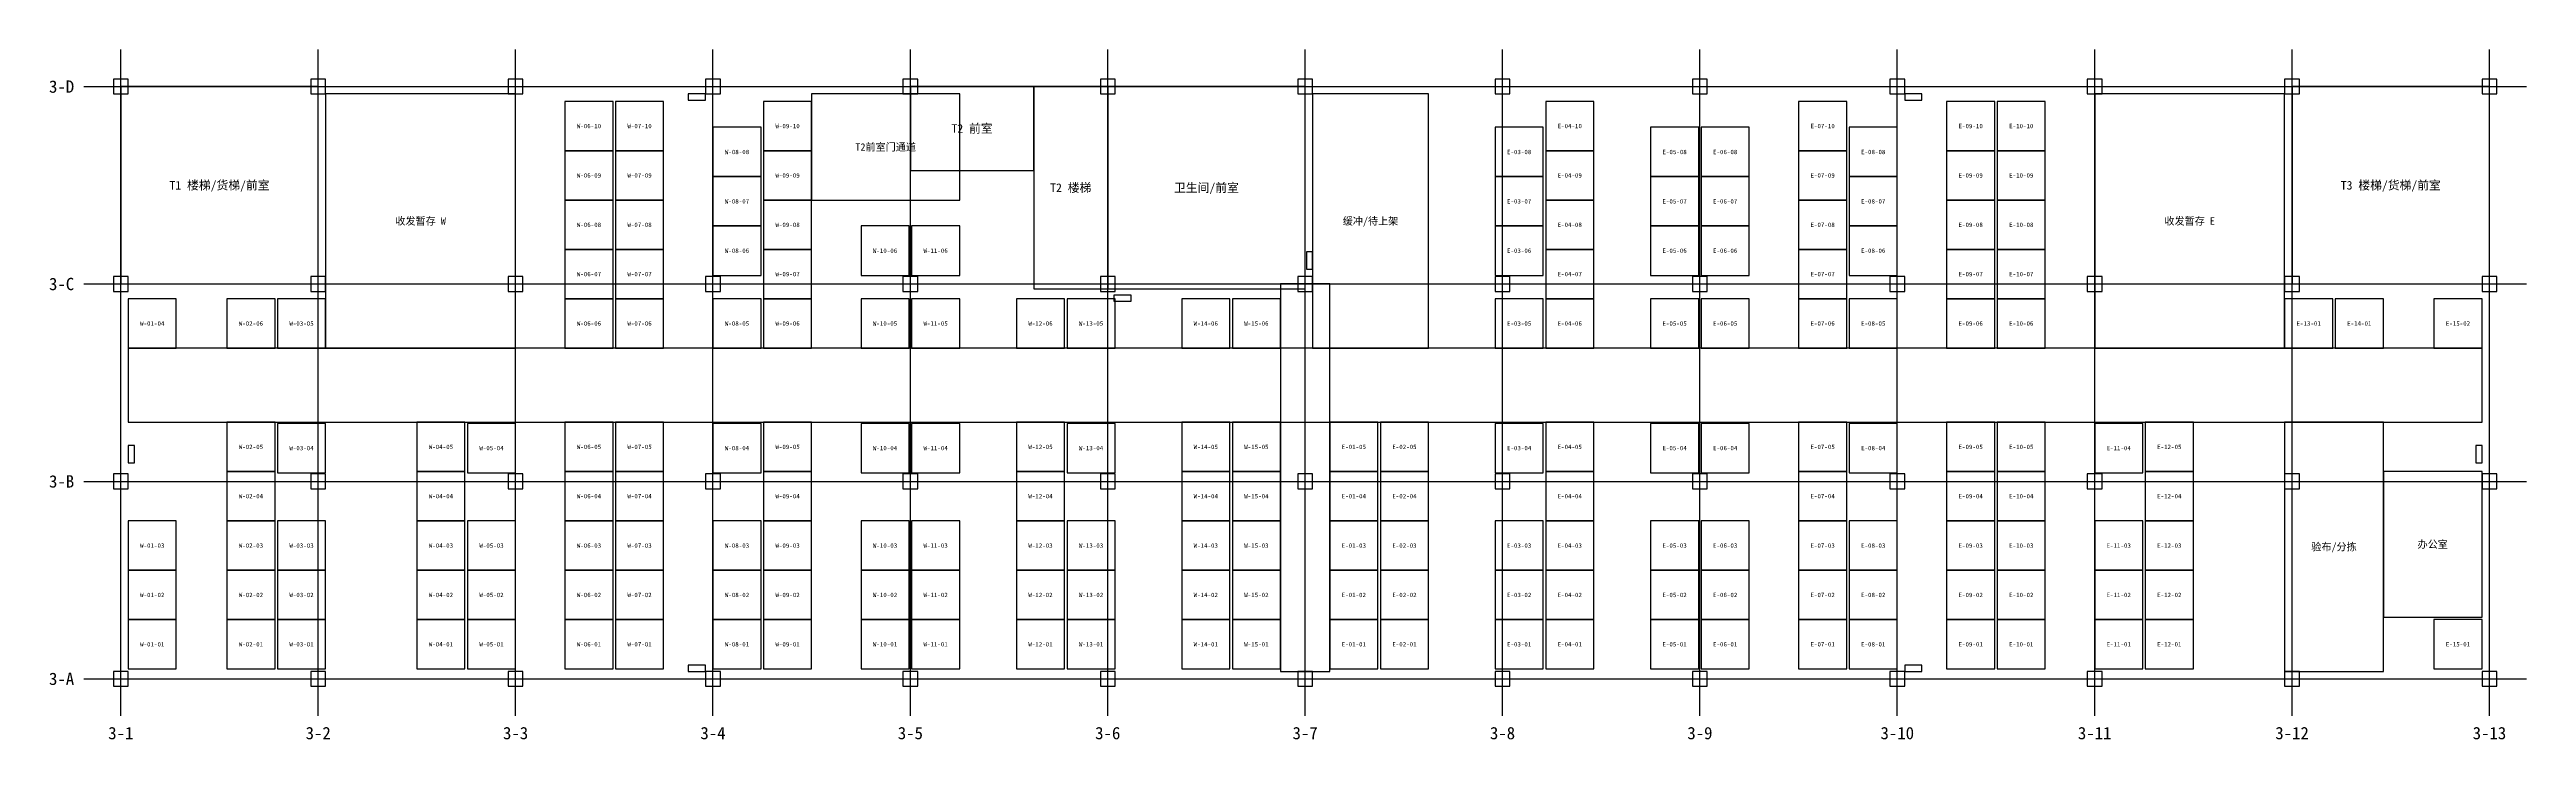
# Model space of a CAD drawing. Header units: metres. Extents: x -2888 to 97500, y -2458 to 25500.
import ezdxf
from ezdxf.enums import TextEntityAlignment as Align

# ---------------------------------------------------------------- set-up
doc = ezdxf.new("R2010")
doc.units = ezdxf.units.M
for name, color, linetype in [('AISLE', 5, 'Continuous'), ('AXIS', 1, 'Continuous'), ('COLUMN', 8, 'Continuous'), ('CORE', 9, 'Continuous'), ('HYDRANT', 1, 'Continuous'), ('RACK', 3, 'Continuous'), ('SHUTTER', 1, 'Continuous'), ('TEXT', 7, 'Continuous'), ('ZONE', 2, 'Continuous')]:
    doc.layers.add(name, color=color, linetype=linetype)
doc.styles.add('CJK', font='simhei.ttf')

msp = doc.modelspace()

# ---------------------------------------------------------------- linework, layer by layer
at = {"layer": 'AISLE'}
msp.add_lwpolyline([(300, 10400), (95700, 10400), (95700, 13400), (300, 13400)], close=True, dxfattribs=at)
at = {"layer": 'AXIS'}
for p, q in [((0, -1500), (0, 25500)), ((8000, -1500), (8000, 25500)), ((16000, -1500), (16000, 25500)), ((24000, -1500), (24000, 25500)), ((32000, -1500), (32000, 25500)), ((40000, -1500), (40000, 25500)), ((48000, -1500), (48000, 25500)), ((56000, -1500), (56000, 25500)), ((64000, -1500), (64000, 25500)), ((72000, -1500), (72000, 25500)), ((80000, -1500), (80000, 25500)), ((88000, -1500), (88000, 25500)), ((96000, -1500), (96000, 25500)), ((-1500, 24000), (97500, 24000)), ((-1500, 16000), (97500, 16000)), ((-1500, 8000), (97500, 8000)), ((-1500, 0), (97500, 0))]:
    msp.add_line(p, q, dxfattribs=at)
at = {"layer": 'COLUMN'}
for points in [[(-300, 23700), (300, 23700), (300, 24300), (-300, 24300)], [(7700, 23700), (8300, 23700), (8300, 24300), (7700, 24300)], [(15700, 23700), (16300, 23700), (16300, 24300), (15700, 24300)], [(23700, 23700), (24300, 23700), (24300, 24300), (23700, 24300)], [(31700, 23700), (32300, 23700), (32300, 24300), (31700, 24300)], [(39700, 23700), (40300, 23700), (40300, 24300), (39700, 24300)], [(47700, 23700), (48300, 23700), (48300, 24300), (47700, 24300)], [(55700, 23700), (56300, 23700), (56300, 24300), (55700, 24300)], [(63700, 23700), (64300, 23700), (64300, 24300), (63700, 24300)], [(71700, 23700), (72300, 23700), (72300, 24300), (71700, 24300)], [(79700, 23700), (80300, 23700), (80300, 24300), (79700, 24300)], [(87700, 23700), (88300, 23700), (88300, 24300), (87700, 24300)], [(95700, 23700), (96300, 23700), (96300, 24300), (95700, 24300)], [(-300, 15700), (300, 15700), (300, 16300), (-300, 16300)], [(7700, 15700), (8300, 15700), (8300, 16300), (7700, 16300)], [(15700, 15700), (16300, 15700), (16300, 16300), (15700, 16300)], [(23700, 15700), (24300, 15700), (24300, 16300), (23700, 16300)], [(31700, 15700), (32300, 15700), (32300, 16300), (31700, 16300)], [(39700, 15700), (40300, 15700), (40300, 16300), (39700, 16300)], [(47700, 15700), (48300, 15700), (48300, 16300), (47700, 16300)], [(55700, 15700), (56300, 15700), (56300, 16300), (55700, 16300)], [(63700, 15700), (64300, 15700), (64300, 16300), (63700, 16300)], [(71700, 15700), (72300, 15700), (72300, 16300), (71700, 16300)], [(79700, 15700), (80300, 15700), (80300, 16300), (79700, 16300)], [(87700, 15700), (88300, 15700), (88300, 16300), (87700, 16300)], [(95700, 15700), (96300, 15700), (96300, 16300), (95700, 16300)], [(-300, 7700), (300, 7700), (300, 8300), (-300, 8300)], [(7700, 7700), (8300, 7700), (8300, 8300), (7700, 8300)], [(15700, 7700), (16300, 7700), (16300, 8300), (15700, 8300)], [(23700, 7700), (24300, 7700), (24300, 8300), (23700, 8300)], [(31700, 7700), (32300, 7700), (32300, 8300), (31700, 8300)], [(39700, 7700), (40300, 7700), (40300, 8300), (39700, 8300)], [(47700, 7700), (48300, 7700), (48300, 8300), (47700, 8300)], [(55700, 7700), (56300, 7700), (56300, 8300), (55700, 8300)], [(63700, 7700), (64300, 7700), (64300, 8300), (63700, 8300)], [(71700, 7700), (72300, 7700), (72300, 8300), (71700, 8300)], [(79700, 7700), (80300, 7700), (80300, 8300), (79700, 8300)], [(87700, 7700), (88300, 7700), (88300, 8300), (87700, 8300)], [(95700, 7700), (96300, 7700), (96300, 8300), (95700, 8300)], [(-300, -300), (300, -300), (300, 300), (-300, 300)], [(7700, -300), (8300, -300), (8300, 300), (7700, 300)], [(15700, -300), (16300, -300), (16300, 300), (15700, 300)], [(23700, -300), (24300, -300), (24300, 300), (23700, 300)], [(31700, -300), (32300, -300), (32300, 300), (31700, 300)], [(39700, -300), (40300, -300), (40300, 300), (39700, 300)], [(47700, -300), (48300, -300), (48300, 300), (47700, 300)], [(55700, -300), (56300, -300), (56300, 300), (55700, 300)], [(63700, -300), (64300, -300), (64300, 300), (63700, 300)], [(71700, -300), (72300, -300), (72300, 300), (71700, 300)], [(79700, -300), (80300, -300), (80300, 300), (79700, 300)], [(87700, -300), (88300, -300), (88300, 300), (87700, 300)], [(95700, -300), (96300, -300), (96300, 300), (95700, 300)]]:
    msp.add_lwpolyline(points, close=True, dxfattribs=at)
at = {"layer": 'CORE'}
for points in [[(0, 16000), (8000, 16000), (8000, 24000), (0, 24000)], [(32000, 20600), (37000, 20600), (37000, 24000), (32000, 24000)], [(37000, 15800), (40000, 15800), (40000, 24000), (37000, 24000)], [(40000, 15800), (48000, 15800), (48000, 24000), (40000, 24000)], [(88000, 16000), (96000, 16000), (96000, 24000), (88000, 24000)]]:
    msp.add_lwpolyline(points, close=True, dxfattribs=at)
at = {"layer": 'HYDRANT'}
for points in [[(23000, 23450), (23700, 23450), (23700, 23700), (23000, 23700)], [(72300, 23450), (73000, 23450), (73000, 23700), (72300, 23700)], [(48050, 16600), (48300, 16600), (48300, 17300), (48050, 17300)], [(40250, 15300), (40950, 15300), (40950, 15550), (40250, 15550)], [(300, 8750), (550, 8750), (550, 9450), (300, 9450)], [(95450, 8750), (95700, 8750), (95700, 9450), (95450, 9450)], [(23000, 300), (23700, 300), (23700, 550), (23000, 550)], [(72300, 300), (73000, 300), (73000, 550), (72300, 550)]]:
    msp.add_lwpolyline(points, close=True, dxfattribs=at)
at = {"layer": 'RACK'}
for points in [[(18000, 21400), (19950, 21400), (19950, 23400), (18000, 23400)], [(20050, 21400), (22000, 21400), (22000, 23400), (20050, 23400)], [(26050, 21400), (28000, 21400), (28000, 23400), (26050, 23400)], [(57750, 21400), (59700, 21400), (59700, 23400), (57750, 23400)], [(68000, 21400), (69950, 21400), (69950, 23400), (68000, 23400)], [(74000, 21400), (75950, 21400), (75950, 23400), (74000, 23400)], [(76050, 21400), (78000, 21400), (78000, 23400), (76050, 23400)], [(24000, 20350), (25950, 20350), (25950, 22350), (24000, 22350)], [(55700, 20350), (57650, 20350), (57650, 22350), (55700, 22350)], [(62000, 20350), (63950, 20350), (63950, 22350), (62000, 22350)], [(64050, 20350), (66000, 20350), (66000, 22350), (64050, 22350)], [(70050, 20350), (72000, 20350), (72000, 22350), (70050, 22350)], [(18000, 19400), (19950, 19400), (19950, 21400), (18000, 21400)], [(20050, 19400), (22000, 19400), (22000, 21400), (20050, 21400)], [(26050, 19400), (28000, 19400), (28000, 21400), (26050, 21400)], [(57750, 19400), (59700, 19400), (59700, 21400), (57750, 21400)], [(68000, 19400), (69950, 19400), (69950, 21400), (68000, 21400)], [(74000, 19400), (75950, 19400), (75950, 21400), (74000, 21400)], [(76050, 19400), (78000, 19400), (78000, 21400), (76050, 21400)], [(24000, 18350), (25950, 18350), (25950, 20350), (24000, 20350)], [(55700, 18350), (57650, 18350), (57650, 20350), (55700, 20350)], [(62000, 18350), (63950, 18350), (63950, 20350), (62000, 20350)], [(64050, 18350), (66000, 18350), (66000, 20350), (64050, 20350)], [(70050, 18350), (72000, 18350), (72000, 20350), (70050, 20350)], [(18000, 17400), (19950, 17400), (19950, 19400), (18000, 19400)], [(20050, 17400), (22000, 17400), (22000, 19400), (20050, 19400)], [(26050, 17400), (28000, 17400), (28000, 19400), (26050, 19400)], [(57750, 17400), (59700, 17400), (59700, 19400), (57750, 19400)], [(68000, 17400), (69950, 17400), (69950, 19400), (68000, 19400)], [(74000, 17400), (75950, 17400), (75950, 19400), (74000, 19400)], [(76050, 17400), (78000, 17400), (78000, 19400), (76050, 19400)], [(24000, 16350), (25950, 16350), (25950, 18350), (24000, 18350)], [(30000, 16350), (31950, 16350), (31950, 18350), (30000, 18350)], [(32050, 16350), (34000, 16350), (34000, 18350), (32050, 18350)], [(55700, 16350), (57650, 16350), (57650, 18350), (55700, 18350)], [(62000, 16350), (63950, 16350), (63950, 18350), (62000, 18350)], [(64050, 16350), (66000, 16350), (66000, 18350), (64050, 18350)], [(70050, 16350), (72000, 16350), (72000, 18350), (70050, 18350)], [(18000, 15400), (19950, 15400), (19950, 17400), (18000, 17400)], [(20050, 15400), (22000, 15400), (22000, 17400), (20050, 17400)], [(26050, 15400), (28000, 15400), (28000, 17400), (26050, 17400)], [(57750, 15400), (59700, 15400), (59700, 17400), (57750, 17400)], [(68000, 15400), (69950, 15400), (69950, 17400), (68000, 17400)], [(74000, 15400), (75950, 15400), (75950, 17400), (74000, 17400)], [(76050, 15400), (78000, 15400), (78000, 17400), (76050, 17400)], [(300, 13400), (2250, 13400), (2250, 15400), (300, 15400)], [(4300, 13400), (6250, 13400), (6250, 15400), (4300, 15400)], [(6350, 13400), (8300, 13400), (8300, 15400), (6350, 15400)], [(18000, 13400), (19950, 13400), (19950, 15400), (18000, 15400)], [(20050, 13400), (22000, 13400), (22000, 15400), (20050, 15400)], [(24000, 13400), (25950, 13400), (25950, 15400), (24000, 15400)], [(26050, 13400), (28000, 13400), (28000, 15400), (26050, 15400)], [(30000, 13400), (31950, 13400), (31950, 15400), (30000, 15400)], [(32050, 13400), (34000, 13400), (34000, 15400), (32050, 15400)], [(36300, 13400), (38250, 13400), (38250, 15400), (36300, 15400)], [(38350, 13400), (40300, 13400), (40300, 15400), (38350, 15400)], [(43000, 13400), (44950, 13400), (44950, 15400), (43000, 15400)], [(45050, 13400), (47000, 13400), (47000, 15400), (45050, 15400)], [(55700, 13400), (57650, 13400), (57650, 15400), (55700, 15400)], [(57750, 13400), (59700, 13400), (59700, 15400), (57750, 15400)], [(62000, 13400), (63950, 13400), (63950, 15400), (62000, 15400)], [(64050, 13400), (66000, 13400), (66000, 15400), (64050, 15400)], [(68000, 13400), (69950, 13400), (69950, 15400), (68000, 15400)], [(70050, 13400), (72000, 13400), (72000, 15400), (70050, 15400)], [(74000, 13400), (75950, 13400), (75950, 15400), (74000, 15400)], [(76050, 13400), (78000, 13400), (78000, 15400), (76050, 15400)], [(87700, 13400), (89650, 13400), (89650, 15400), (87700, 15400)], [(89750, 13400), (91700, 13400), (91700, 15400), (89750, 15400)], [(93750, 13400), (95700, 13400), (95700, 15400), (93750, 15400)], [(4300, 8400), (6250, 8400), (6250, 10400), (4300, 10400)], [(6350, 8350), (8300, 8350), (8300, 10350), (6350, 10350)], [(12000, 8400), (13950, 8400), (13950, 10400), (12000, 10400)], [(14050, 8350), (16000, 8350), (16000, 10350), (14050, 10350)], [(18000, 8400), (19950, 8400), (19950, 10400), (18000, 10400)], [(20050, 8400), (22000, 8400), (22000, 10400), (20050, 10400)], [(24000, 8350), (25950, 8350), (25950, 10350), (24000, 10350)], [(26050, 8400), (28000, 8400), (28000, 10400), (26050, 10400)], [(30000, 8350), (31950, 8350), (31950, 10350), (30000, 10350)], [(32050, 8350), (34000, 8350), (34000, 10350), (32050, 10350)], [(36300, 8400), (38250, 8400), (38250, 10400), (36300, 10400)], [(38350, 8350), (40300, 8350), (40300, 10350), (38350, 10350)], [(43000, 8400), (44950, 8400), (44950, 10400), (43000, 10400)], [(45050, 8400), (47000, 8400), (47000, 10400), (45050, 10400)], [(49000, 8400), (50950, 8400), (50950, 10400), (49000, 10400)], [(51050, 8400), (53000, 8400), (53000, 10400), (51050, 10400)], [(55700, 8350), (57650, 8350), (57650, 10350), (55700, 10350)], [(57750, 8400), (59700, 8400), (59700, 10400), (57750, 10400)], [(62000, 8350), (63950, 8350), (63950, 10350), (62000, 10350)], [(64050, 8350), (66000, 8350), (66000, 10350), (64050, 10350)], [(68000, 8400), (69950, 8400), (69950, 10400), (68000, 10400)], [(70050, 8350), (72000, 8350), (72000, 10350), (70050, 10350)], [(74000, 8400), (75950, 8400), (75950, 10400), (74000, 10400)], [(76050, 8400), (78000, 8400), (78000, 10400), (76050, 10400)], [(80000, 8350), (81950, 8350), (81950, 10350), (80000, 10350)], [(82050, 8400), (84000, 8400), (84000, 10400), (82050, 10400)], [(4300, 6400), (6250, 6400), (6250, 8400), (4300, 8400)], [(12000, 6400), (13950, 6400), (13950, 8400), (12000, 8400)], [(18000, 6400), (19950, 6400), (19950, 8400), (18000, 8400)], [(20050, 6400), (22000, 6400), (22000, 8400), (20050, 8400)], [(26050, 6400), (28000, 6400), (28000, 8400), (26050, 8400)], [(36300, 6400), (38250, 6400), (38250, 8400), (36300, 8400)], [(43000, 6400), (44950, 6400), (44950, 8400), (43000, 8400)], [(45050, 6400), (47000, 6400), (47000, 8400), (45050, 8400)], [(49000, 6400), (50950, 6400), (50950, 8400), (49000, 8400)], [(51050, 6400), (53000, 6400), (53000, 8400), (51050, 8400)], [(57750, 6400), (59700, 6400), (59700, 8400), (57750, 8400)], [(68000, 6400), (69950, 6400), (69950, 8400), (68000, 8400)], [(74000, 6400), (75950, 6400), (75950, 8400), (74000, 8400)], [(76050, 6400), (78000, 6400), (78000, 8400), (76050, 8400)], [(82050, 6400), (84000, 6400), (84000, 8400), (82050, 8400)], [(300, 4400), (2250, 4400), (2250, 6400), (300, 6400)], [(4300, 4400), (6250, 4400), (6250, 6400), (4300, 6400)], [(6350, 4400), (8300, 4400), (8300, 6400), (6350, 6400)], [(12000, 4400), (13950, 4400), (13950, 6400), (12000, 6400)], [(14050, 4400), (16000, 4400), (16000, 6400), (14050, 6400)], [(18000, 4400), (19950, 4400), (19950, 6400), (18000, 6400)], [(20050, 4400), (22000, 4400), (22000, 6400), (20050, 6400)], [(24000, 4400), (25950, 4400), (25950, 6400), (24000, 6400)], [(26050, 4400), (28000, 4400), (28000, 6400), (26050, 6400)], [(30000, 4400), (31950, 4400), (31950, 6400), (30000, 6400)], [(32050, 4400), (34000, 4400), (34000, 6400), (32050, 6400)], [(36300, 4400), (38250, 4400), (38250, 6400), (36300, 6400)], [(38350, 4400), (40300, 4400), (40300, 6400), (38350, 6400)], [(43000, 4400), (44950, 4400), (44950, 6400), (43000, 6400)], [(45050, 4400), (47000, 4400), (47000, 6400), (45050, 6400)], [(49000, 4400), (50950, 4400), (50950, 6400), (49000, 6400)], [(51050, 4400), (53000, 4400), (53000, 6400), (51050, 6400)], [(55700, 4400), (57650, 4400), (57650, 6400), (55700, 6400)], [(57750, 4400), (59700, 4400), (59700, 6400), (57750, 6400)], [(62000, 4400), (63950, 4400), (63950, 6400), (62000, 6400)], [(64050, 4400), (66000, 4400), (66000, 6400), (64050, 6400)], [(68000, 4400), (69950, 4400), (69950, 6400), (68000, 6400)], [(70050, 4400), (72000, 4400), (72000, 6400), (70050, 6400)], [(74000, 4400), (75950, 4400), (75950, 6400), (74000, 6400)], [(76050, 4400), (78000, 4400), (78000, 6400), (76050, 6400)], [(80000, 4400), (81950, 4400), (81950, 6400), (80000, 6400)], [(82050, 4400), (84000, 4400), (84000, 6400), (82050, 6400)], [(300, 2400), (2250, 2400), (2250, 4400), (300, 4400)], [(4300, 2400), (6250, 2400), (6250, 4400), (4300, 4400)], [(6350, 2400), (8300, 2400), (8300, 4400), (6350, 4400)], [(12000, 2400), (13950, 2400), (13950, 4400), (12000, 4400)], [(14050, 2400), (16000, 2400), (16000, 4400), (14050, 4400)], [(18000, 2400), (19950, 2400), (19950, 4400), (18000, 4400)], [(20050, 2400), (22000, 2400), (22000, 4400), (20050, 4400)], [(24000, 2400), (25950, 2400), (25950, 4400), (24000, 4400)], [(26050, 2400), (28000, 2400), (28000, 4400), (26050, 4400)], [(30000, 2400), (31950, 2400), (31950, 4400), (30000, 4400)], [(32050, 2400), (34000, 2400), (34000, 4400), (32050, 4400)], [(36300, 2400), (38250, 2400), (38250, 4400), (36300, 4400)], [(38350, 2400), (40300, 2400), (40300, 4400), (38350, 4400)], [(43000, 2400), (44950, 2400), (44950, 4400), (43000, 4400)], [(45050, 2400), (47000, 2400), (47000, 4400), (45050, 4400)], [(49000, 2400), (50950, 2400), (50950, 4400), (49000, 4400)], [(51050, 2400), (53000, 2400), (53000, 4400), (51050, 4400)], [(55700, 2400), (57650, 2400), (57650, 4400), (55700, 4400)], [(57750, 2400), (59700, 2400), (59700, 4400), (57750, 4400)], [(62000, 2400), (63950, 2400), (63950, 4400), (62000, 4400)], [(64050, 2400), (66000, 2400), (66000, 4400), (64050, 4400)], [(68000, 2400), (69950, 2400), (69950, 4400), (68000, 4400)], [(70050, 2400), (72000, 2400), (72000, 4400), (70050, 4400)], [(74000, 2400), (75950, 2400), (75950, 4400), (74000, 4400)], [(76050, 2400), (78000, 2400), (78000, 4400), (76050, 4400)], [(80000, 2400), (81950, 2400), (81950, 4400), (80000, 4400)], [(82050, 2400), (84000, 2400), (84000, 4400), (82050, 4400)], [(300, 400), (2250, 400), (2250, 2400), (300, 2400)], [(4300, 400), (6250, 400), (6250, 2400), (4300, 2400)], [(6350, 400), (8300, 400), (8300, 2400), (6350, 2400)], [(12000, 400), (13950, 400), (13950, 2400), (12000, 2400)], [(14050, 400), (16000, 400), (16000, 2400), (14050, 2400)], [(18000, 400), (19950, 400), (19950, 2400), (18000, 2400)], [(20050, 400), (22000, 400), (22000, 2400), (20050, 2400)], [(24000, 400), (25950, 400), (25950, 2400), (24000, 2400)], [(26050, 400), (28000, 400), (28000, 2400), (26050, 2400)], [(30000, 400), (31950, 400), (31950, 2400), (30000, 2400)], [(32050, 400), (34000, 400), (34000, 2400), (32050, 2400)], [(36300, 400), (38250, 400), (38250, 2400), (36300, 2400)], [(38350, 400), (40300, 400), (40300, 2400), (38350, 2400)], [(43000, 400), (44950, 400), (44950, 2400), (43000, 2400)], [(45050, 400), (47000, 400), (47000, 2400), (45050, 2400)], [(49000, 400), (50950, 400), (50950, 2400), (49000, 2400)], [(51050, 400), (53000, 400), (53000, 2400), (51050, 2400)], [(55700, 400), (57650, 400), (57650, 2400), (55700, 2400)], [(57750, 400), (59700, 400), (59700, 2400), (57750, 2400)], [(62000, 400), (63950, 400), (63950, 2400), (62000, 2400)], [(64050, 400), (66000, 400), (66000, 2400), (64050, 2400)], [(68000, 400), (69950, 400), (69950, 2400), (68000, 2400)], [(70050, 400), (72000, 400), (72000, 2400), (70050, 2400)], [(74000, 400), (75950, 400), (75950, 2400), (74000, 2400)], [(76050, 400), (78000, 400), (78000, 2400), (76050, 2400)], [(80000, 400), (81950, 400), (81950, 2400), (80000, 2400)], [(82050, 400), (84000, 400), (84000, 2400), (82050, 2400)], [(93750, 400), (95700, 400), (95700, 2400), (93750, 2400)]]:
    msp.add_lwpolyline(points, close=True, dxfattribs=at)
at = {"layer": 'SHUTTER'}
msp.add_line((48000, 300), (48000, 16000), dxfattribs=at)
msp.add_lwpolyline([(47000, 300), (49000, 300), (49000, 16000), (47000, 16000)], close=True, dxfattribs=at)
at = {"layer": 'ZONE'}
for points in [[(8300, 13400), (16000, 13400), (16000, 23700), (8300, 23700)], [(28000, 19400), (34000, 19400), (34000, 23700), (28000, 23700)], [(48300, 13400), (53000, 13400), (53000, 23700), (48300, 23700)], [(80000, 13400), (87700, 13400), (87700, 23700), (80000, 23700)], [(87700, 300), (91700, 300), (91700, 10400), (87700, 10400)], [(91700, 2500), (95700, 2500), (95700, 8400), (91700, 8400)]]:
    msp.add_lwpolyline(points, close=True, dxfattribs=at)

# ---------------------------------------------------------------- texts
at = {"layer": 'TEXT', "style": 'CJK'}
for s, height, p in [('3-D', 500, (-2400, 24000)), ('W-06-10', 180, (18975, 22400)), ('W-07-10', 180, (21025, 22400)), ('W-09-10', 180, (27025, 22400)), ('T2 前室', 350, (34500, 22300)), ('E-04-10', 180, (58725, 22400)), ('E-07-10', 180, (68975, 22400)), ('E-09-10', 180, (74975, 22400)), ('E-10-10', 180, (77025, 22400)), ('W-08-08', 180, (24975, 21350)), ('T2前室门通道', 300, (31000, 21550)), ('E-03-08', 180, (56675, 21350)), ('E-05-08', 180, (62975, 21350)), ('E-06-08', 180, (65025, 21350)), ('E-08-08', 180, (71025, 21350)), ('T1 楼梯/货梯/前室', 350, (4000, 20000)), ('W-06-09', 180, (18975, 20400)), ('W-07-09', 180, (21025, 20400)), ('W-09-09', 180, (27025, 20400)), ('T2 楼梯', 350, (38500, 19900)), ('卫生间/前室', 350, (44000, 19900)), ('E-04-09', 180, (58725, 20400)), ('E-07-09', 180, (68975, 20400)), ('E-09-09', 180, (74975, 20400)), ('E-10-09', 180, (77025, 20400)), ('T3 楼梯/货梯/前室', 350, (92000, 20000)), ('W-08-07', 180, (24975, 19350)), ('E-03-07', 180, (56675, 19350)), ('E-05-07', 180, (62975, 19350)), ('E-06-07', 180, (65025, 19350)), ('E-08-07', 180, (71025, 19350)), ('收发暂存 W', 300, (12150, 18550)), ('W-06-08', 180, (18975, 18400)), ('W-07-08', 180, (21025, 18400)), ('W-09-08', 180, (27025, 18400)), ('缓冲/待上架', 300, (50650, 18550)), ('E-04-08', 180, (58725, 18400)), ('E-07-08', 180, (68975, 18400)), ('E-09-08', 180, (74975, 18400)), ('E-10-08', 180, (77025, 18400)), ('收发暂存 E', 300, (83850, 18550)), ('W-08-06', 180, (24975, 17350)), ('W-10-06', 180, (30975, 17350)), ('W-11-06', 180, (33025, 17350)), ('E-03-06', 180, (56675, 17350)), ('E-05-06', 180, (62975, 17350)), ('E-06-06', 180, (65025, 17350)), ('E-08-06', 180, (71025, 17350)), ('3-C', 500, (-2400, 16000)), ('W-06-07', 180, (18975, 16400)), ('W-07-07', 180, (21025, 16400)), ('W-09-07', 180, (27025, 16400)), ('E-04-07', 180, (58725, 16400)), ('E-07-07', 180, (68975, 16400)), ('E-09-07', 180, (74975, 16400)), ('E-10-07', 180, (77025, 16400)), ('W-01-04', 180, (1275, 14400)), ('W-02-06', 180, (5275, 14400)), ('W-03-05', 180, (7325, 14400)), ('W-06-06', 180, (18975, 14400)), ('W-07-06', 180, (21025, 14400)), ('W-08-05', 180, (24975, 14400)), ('W-09-06', 180, (27025, 14400)), ('W-10-05', 180, (30975, 14400)), ('W-11-05', 180, (33025, 14400)), ('W-12-06', 180, (37275, 14400)), ('W-13-05', 180, (39325, 14400)), ('W-14-06', 180, (43975, 14400)), ('W-15-06', 180, (46025, 14400)), ('E-03-05', 180, (56675, 14400)), ('E-04-06', 180, (58725, 14400)), ('E-05-05', 180, (62975, 14400)), ('E-06-05', 180, (65025, 14400)), ('E-07-06', 180, (68975, 14400)), ('E-08-05', 180, (71025, 14400)), ('E-09-06', 180, (74975, 14400)), ('E-10-06', 180, (77025, 14400)), ('E-13-01', 180, (88675, 14400)), ('E-14-01', 180, (90725, 14400)), ('E-15-02', 180, (94725, 14400)), ('W-02-05', 180, (5275, 9400)), ('W-03-04', 180, (7325, 9350)), ('W-04-05', 180, (12975, 9400)), ('W-05-04', 180, (15025, 9350)), ('W-06-05', 180, (18975, 9400)), ('W-07-05', 180, (21025, 9400)), ('W-08-04', 180, (24975, 9350)), ('W-09-05', 180, (27025, 9400)), ('W-10-04', 180, (30975, 9350)), ('W-11-04', 180, (33025, 9350)), ('W-12-05', 180, (37275, 9400)), ('W-13-04', 180, (39325, 9350)), ('W-14-05', 180, (43975, 9400)), ('W-15-05', 180, (46025, 9400)), ('E-01-05', 180, (49975, 9400)), ('E-02-05', 180, (52025, 9400)), ('E-03-04', 180, (56675, 9350)), ('E-04-05', 180, (58725, 9400)), ('E-05-04', 180, (62975, 9350)), ('E-06-04', 180, (65025, 9350)), ('E-07-05', 180, (68975, 9400)), ('E-08-04', 180, (71025, 9350)), ('E-09-05', 180, (74975, 9400)), ('E-10-05', 180, (77025, 9400)), ('E-11-04', 180, (80975, 9350)), ('E-12-05', 180, (83025, 9400)), ('3-B', 500, (-2400, 8000)), ('W-02-04', 180, (5275, 7400)), ('W-04-04', 180, (12975, 7400)), ('W-06-04', 180, (18975, 7400)), ('W-07-04', 180, (21025, 7400)), ('W-09-04', 180, (27025, 7400)), ('W-12-04', 180, (37275, 7400)), ('W-14-04', 180, (43975, 7400)), ('W-15-04', 180, (46025, 7400)), ('E-01-04', 180, (49975, 7400)), ('E-02-04', 180, (52025, 7400)), ('E-04-04', 180, (58725, 7400)), ('E-07-04', 180, (68975, 7400)), ('E-09-04', 180, (74975, 7400)), ('E-10-04', 180, (77025, 7400)), ('E-12-04', 180, (83025, 7400)), ('W-01-03', 180, (1275, 5400)), ('W-02-03', 180, (5275, 5400)), ('W-03-03', 180, (7325, 5400)), ('W-04-03', 180, (12975, 5400)), ('W-05-03', 180, (15025, 5400)), ('W-06-03', 180, (18975, 5400)), ('W-07-03', 180, (21025, 5400)), ('W-08-03', 180, (24975, 5400)), ('W-09-03', 180, (27025, 5400)), ('W-10-03', 180, (30975, 5400)), ('W-11-03', 180, (33025, 5400)), ('W-12-03', 180, (37275, 5400)), ('W-13-03', 180, (39325, 5400)), ('W-14-03', 180, (43975, 5400)), ('W-15-03', 180, (46025, 5400)), ('E-01-03', 180, (49975, 5400)), ('E-02-03', 180, (52025, 5400)), ('E-03-03', 180, (56675, 5400)), ('E-04-03', 180, (58725, 5400)), ('E-05-03', 180, (62975, 5400)), ('E-06-03', 180, (65025, 5400)), ('E-07-03', 180, (68975, 5400)), ('E-08-03', 180, (71025, 5400)), ('E-09-03', 180, (74975, 5400)), ('E-10-03', 180, (77025, 5400)), ('E-11-03', 180, (80975, 5400)), ('E-12-03', 180, (83025, 5400)), ('验布/分拣', 300, (89700, 5350)), ('办公室', 300, (93700, 5450)), ('W-01-02', 180, (1275, 3400)), ('W-02-02', 180, (5275, 3400)), ('W-03-02', 180, (7325, 3400)), ('W-04-02', 180, (12975, 3400)), ('W-05-02', 180, (15025, 3400)), ('W-06-02', 180, (18975, 3400)), ('W-07-02', 180, (21025, 3400)), ('W-08-02', 180, (24975, 3400)), ('W-09-02', 180, (27025, 3400)), ('W-10-02', 180, (30975, 3400)), ('W-11-02', 180, (33025, 3400)), ('W-12-02', 180, (37275, 3400)), ('W-13-02', 180, (39325, 3400)), ('W-14-02', 180, (43975, 3400)), ('W-15-02', 180, (46025, 3400)), ('E-01-02', 180, (49975, 3400)), ('E-02-02', 180, (52025, 3400)), ('E-03-02', 180, (56675, 3400)), ('E-04-02', 180, (58725, 3400)), ('E-05-02', 180, (62975, 3400)), ('E-06-02', 180, (65025, 3400)), ('E-07-02', 180, (68975, 3400)), ('E-08-02', 180, (71025, 3400)), ('E-09-02', 180, (74975, 3400)), ('E-10-02', 180, (77025, 3400)), ('E-11-02', 180, (80975, 3400)), ('E-12-02', 180, (83025, 3400)), ('W-01-01', 180, (1275, 1400)), ('W-02-01', 180, (5275, 1400)), ('W-03-01', 180, (7325, 1400)), ('W-04-01', 180, (12975, 1400)), ('W-05-01', 180, (15025, 1400)), ('W-06-01', 180, (18975, 1400)), ('W-07-01', 180, (21025, 1400)), ('W-08-01', 180, (24975, 1400)), ('W-09-01', 180, (27025, 1400)), ('W-10-01', 180, (30975, 1400)), ('W-11-01', 180, (33025, 1400)), ('W-12-01', 180, (37275, 1400)), ('W-13-01', 180, (39325, 1400)), ('W-14-01', 180, (43975, 1400)), ('W-15-01', 180, (46025, 1400)), ('E-01-01', 180, (49975, 1400)), ('E-02-01', 180, (52025, 1400)), ('E-03-01', 180, (56675, 1400)), ('E-04-01', 180, (58725, 1400)), ('E-05-01', 180, (62975, 1400)), ('E-06-01', 180, (65025, 1400)), ('E-07-01', 180, (68975, 1400)), ('E-08-01', 180, (71025, 1400)), ('E-09-01', 180, (74975, 1400)), ('E-10-01', 180, (77025, 1400)), ('E-11-01', 180, (80975, 1400)), ('E-12-01', 180, (83025, 1400)), ('E-15-01', 180, (94725, 1400)), ('3-A', 500, (-2400, 0)), ('3-1', 500, (0, -2200)), ('3-2', 500, (8000, -2200)), ('3-3', 500, (16000, -2200)), ('3-4', 500, (24000, -2200)), ('3-5', 500, (32000, -2200)), ('3-6', 500, (40000, -2200)), ('3-7', 500, (48000, -2200)), ('3-8', 500, (56000, -2200)), ('3-9', 500, (64000, -2200)), ('3-10', 500, (72000, -2200)), ('3-11', 500, (80000, -2200)), ('3-12', 500, (88000, -2200)), ('3-13', 500, (96000, -2200))]:
    msp.add_text(s, height=height, dxfattribs=at).set_placement(p, align=Align.MIDDLE_CENTER)

doc.saveas('drawing.dxf')
